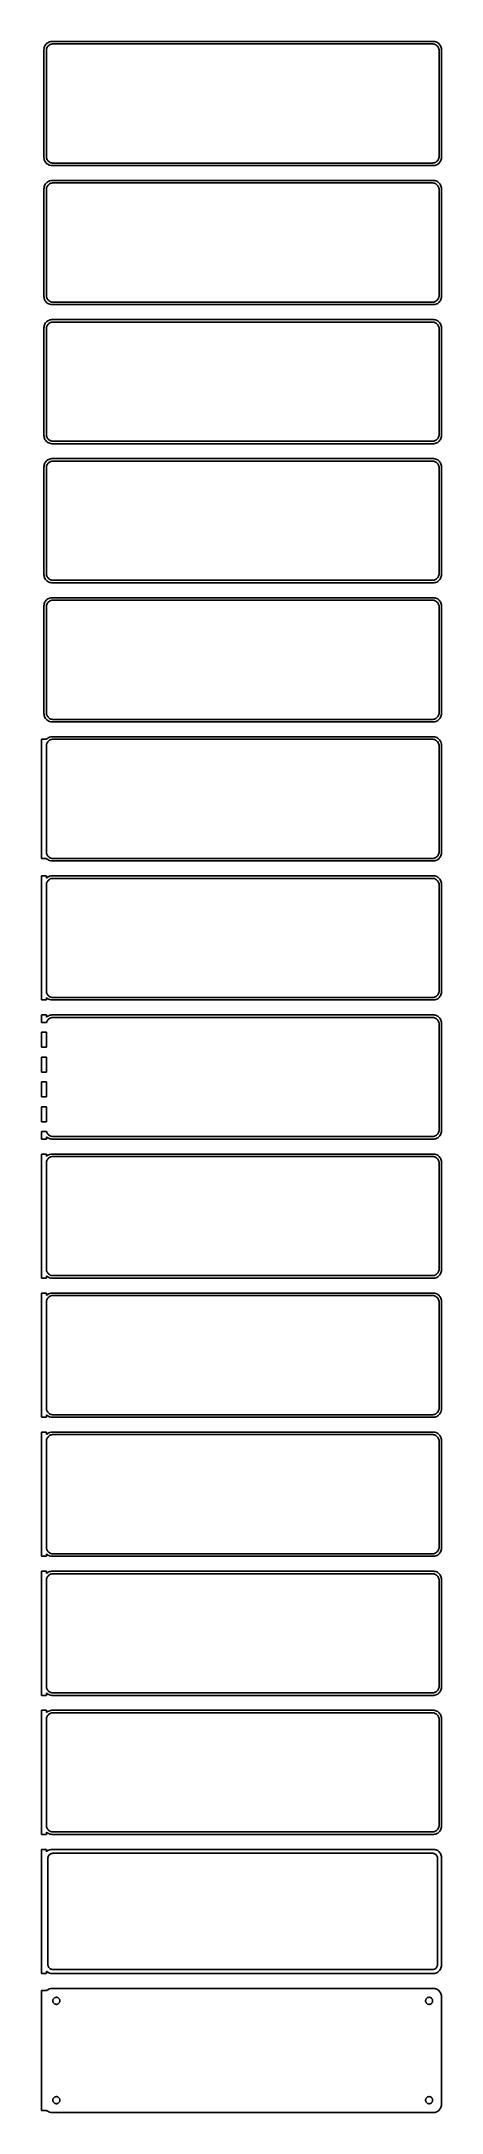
# Model space of a CAD drawing. Header units: metres. Extents: x -122 to 120, y 1223 to 2473.
import ezdxf

# ---------------------------------------------------------------- set-up
doc = ezdxf.new("R2010")
doc.units = ezdxf.units.M

msp = doc.modelspace()

# ---------------------------------------------------------------- linework, layer by layer
for p, q in [((-119.961, 2469.13), (-120, 2468.5)), ((-120, 2468.5), (-120, 2403.5)), ((-119.843, 2469.74), (-119.961, 2469.13)), ((-119.649, 2470.34), (-119.843, 2469.74)), ((-119.382, 2470.91), (-119.649, 2470.34)), ((-119.045, 2471.44), (-119.382, 2470.91)), ((-118.645, 2471.92), (-119.045, 2471.44)), ((-118.187, 2472.35), (-118.645, 2471.92)), ((-118.5, 2468), (-118.468, 2468.5)), ((-118.5, 2404), (-118.5, 2468)), ((-118.468, 2468.5), (-118.374, 2468.99)), ((-118.374, 2468.99), (-118.219, 2469.47)), ((-118.219, 2469.47), (-118.005, 2469.93)), ((-117.679, 2472.72), (-118.187, 2472.35)), ((-118.005, 2469.93), (-117.736, 2470.35)), ((-117.736, 2470.35), (-117.416, 2470.74)), ((-117.129, 2473.02), (-117.679, 2472.72)), ((-117.416, 2470.74), (-117.05, 2471.08)), ((-116.545, 2473.26), (-117.129, 2473.02)), ((-117.05, 2471.08), (-116.643, 2471.38)), ((-116.643, 2471.38), (-116.203, 2471.62)), ((-115.937, 2473.41), (-116.545, 2473.26)), ((-116.203, 2471.62), (-115.736, 2471.8)), ((-115.314, 2473.49), (-115.937, 2473.41)), ((-115.736, 2471.8), (-115.25, 2471.93)), ((115.314, 2473.49), (-115.314, 2473.49)), ((-115.25, 2471.93), (-114.751, 2471.99)), ((-114.751, 2471.99), (114.751, 2471.99)), ((114.751, 2471.99), (115.25, 2471.93)), ((115.25, 2471.93), (115.736, 2471.8)), ((115.937, 2473.41), (115.314, 2473.49)), ((115.736, 2471.8), (116.203, 2471.62)), ((116.545, 2473.26), (115.937, 2473.41)), ((116.203, 2471.62), (116.643, 2471.38)), ((117.129, 2473.02), (116.545, 2473.26)), ((116.643, 2471.38), (117.05, 2471.08)), ((117.05, 2471.08), (117.416, 2470.74)), ((117.679, 2472.72), (117.129, 2473.02)), ((117.416, 2470.74), (117.736, 2470.35)), ((118.187, 2472.35), (117.679, 2472.72)), ((117.736, 2470.35), (118.005, 2469.93)), ((118.005, 2469.93), (118.219, 2469.47)), ((118.645, 2471.92), (118.187, 2472.35)), ((118.219, 2469.47), (118.374, 2468.99)), ((118.374, 2468.99), (118.468, 2468.5)), ((118.468, 2468.5), (118.5, 2468)), ((118.5, 2468), (118.5, 2404)), ((119.045, 2471.44), (118.645, 2471.92)), ((119.382, 2470.91), (119.045, 2471.44)), ((119.649, 2470.34), (119.382, 2470.91)), ((119.843, 2469.74), (119.649, 2470.34)), ((119.961, 2469.13), (119.843, 2469.74)), ((120, 2468.5), (119.961, 2469.13)), ((120, 2403.5), (120, 2468.5)), ((-120, 2403.5), (-119.961, 2402.87)), ((-119.961, 2402.87), (-119.843, 2402.26)), ((-119.843, 2402.26), (-119.649, 2401.66)), ((-118.468, 2403.5), (-118.5, 2404)), ((-118.374, 2403.01), (-118.468, 2403.5)), ((-118.219, 2402.53), (-118.374, 2403.01)), ((-118.005, 2402.07), (-118.219, 2402.53)), ((-117.736, 2401.65), (-118.005, 2402.07)), ((118.005, 2402.07), (117.736, 2401.65)), ((118.219, 2402.53), (118.005, 2402.07)), ((118.374, 2403.01), (118.219, 2402.53)), ((118.468, 2403.5), (118.374, 2403.01)), ((118.5, 2404), (118.468, 2403.5)), ((119.649, 2401.66), (119.843, 2402.26)), ((119.843, 2402.26), (119.961, 2402.87)), ((119.961, 2402.87), (120, 2403.5)), ((-119.649, 2401.66), (-119.382, 2401.09)), ((-119.382, 2401.09), (-119.045, 2400.56)), ((-119.045, 2400.56), (-118.645, 2400.08)), ((-118.645, 2400.08), (-118.187, 2399.65)), ((-118.187, 2399.65), (-117.679, 2399.28)), ((-117.416, 2401.26), (-117.736, 2401.65)), ((-117.679, 2399.28), (-117.129, 2398.98)), ((-117.05, 2400.92), (-117.416, 2401.26)), ((-117.129, 2398.98), (-116.545, 2398.74)), ((-116.643, 2400.62), (-117.05, 2400.92)), ((-116.203, 2400.38), (-116.643, 2400.62)), ((-116.545, 2398.74), (-115.937, 2398.59)), ((-115.937, 2389.41), (-116.545, 2389.26)), ((-115.736, 2400.2), (-116.203, 2400.38)), ((-115.937, 2398.59), (-115.314, 2398.51)), ((-115.314, 2389.49), (-115.937, 2389.41)), ((-115.25, 2400.07), (-115.736, 2400.2)), ((-115.314, 2398.51), (115.314, 2398.51)), ((115.314, 2389.49), (-115.314, 2389.49)), ((-114.751, 2400.01), (-115.25, 2400.07)), ((114.751, 2400.01), (-114.751, 2400.01)), ((115.25, 2400.07), (114.751, 2400.01)), ((115.736, 2400.2), (115.25, 2400.07)), ((115.314, 2398.51), (115.937, 2398.59)), ((115.937, 2389.41), (115.314, 2389.49)), ((116.203, 2400.38), (115.736, 2400.2)), ((115.937, 2398.59), (116.545, 2398.74)), ((116.545, 2389.26), (115.937, 2389.41)), ((116.643, 2400.62), (116.203, 2400.38)), ((116.545, 2398.74), (117.129, 2398.98)), ((117.05, 2400.92), (116.643, 2400.62)), ((117.416, 2401.26), (117.05, 2400.92)), ((117.129, 2398.98), (117.679, 2399.28)), ((117.736, 2401.65), (117.416, 2401.26)), ((117.679, 2399.28), (118.187, 2399.65)), ((118.187, 2399.65), (118.645, 2400.08)), ((118.645, 2400.08), (119.045, 2400.56)), ((119.045, 2400.56), (119.382, 2401.09)), ((119.382, 2401.09), (119.649, 2401.66)), ((-119.961, 2385.13), (-120, 2384.5)), ((-120, 2384.5), (-120, 2319.5)), ((-119.843, 2385.74), (-119.961, 2385.13)), ((-119.649, 2386.34), (-119.843, 2385.74)), ((-119.382, 2386.91), (-119.649, 2386.34)), ((-119.045, 2387.44), (-119.382, 2386.91)), ((-118.645, 2387.92), (-119.045, 2387.44)), ((-118.187, 2388.35), (-118.645, 2387.92)), ((-118.5, 2384), (-118.468, 2384.5)), ((-118.5, 2320), (-118.5, 2384)), ((-118.468, 2384.5), (-118.374, 2384.99)), ((-118.374, 2384.99), (-118.219, 2385.47)), ((-118.219, 2385.47), (-118.005, 2385.93)), ((-117.679, 2388.72), (-118.187, 2388.35)), ((-118.005, 2385.93), (-117.736, 2386.35)), ((-117.736, 2386.35), (-117.416, 2386.74)), ((-117.129, 2389.02), (-117.679, 2388.72)), ((-117.416, 2386.74), (-117.05, 2387.08)), ((-116.545, 2389.26), (-117.129, 2389.02)), ((-117.05, 2387.08), (-116.643, 2387.38)), ((-116.643, 2387.38), (-116.203, 2387.62)), ((-116.203, 2387.62), (-115.736, 2387.8)), ((-115.736, 2387.8), (-115.25, 2387.93)), ((-115.25, 2387.93), (-114.751, 2387.99)), ((-114.751, 2387.99), (114.751, 2387.99)), ((114.751, 2387.99), (115.25, 2387.93)), ((115.25, 2387.93), (115.736, 2387.8)), ((115.736, 2387.8), (116.203, 2387.62)), ((116.203, 2387.62), (116.643, 2387.38)), ((117.129, 2389.02), (116.545, 2389.26)), ((116.643, 2387.38), (117.05, 2387.08)), ((117.05, 2387.08), (117.416, 2386.74)), ((117.679, 2388.72), (117.129, 2389.02)), ((117.416, 2386.74), (117.736, 2386.35)), ((118.187, 2388.35), (117.679, 2388.72)), ((117.736, 2386.35), (118.005, 2385.93)), ((118.005, 2385.93), (118.219, 2385.47)), ((118.645, 2387.92), (118.187, 2388.35)), ((118.219, 2385.47), (118.374, 2384.99)), ((118.374, 2384.99), (118.468, 2384.5)), ((118.468, 2384.5), (118.5, 2384)), ((118.5, 2384), (118.5, 2320)), ((119.045, 2387.44), (118.645, 2387.92)), ((119.382, 2386.91), (119.045, 2387.44)), ((119.649, 2386.34), (119.382, 2386.91)), ((119.843, 2385.74), (119.649, 2386.34)), ((119.961, 2385.13), (119.843, 2385.74)), ((120, 2384.5), (119.961, 2385.13)), ((120, 2319.5), (120, 2384.5)), ((-120, 2319.5), (-119.961, 2318.87)), ((-119.961, 2318.87), (-119.843, 2318.26)), ((-119.843, 2318.26), (-119.649, 2317.66)), ((-119.649, 2317.66), (-119.382, 2317.09)), ((-119.382, 2317.09), (-119.045, 2316.56)), ((-119.045, 2316.56), (-118.645, 2316.08)), ((-118.645, 2316.08), (-118.187, 2315.65)), ((-118.468, 2319.5), (-118.5, 2320)), ((-118.374, 2319.01), (-118.468, 2319.5)), ((-118.219, 2318.53), (-118.374, 2319.01)), ((-118.005, 2318.07), (-118.219, 2318.53)), ((-118.187, 2315.65), (-117.679, 2315.28)), ((-117.736, 2317.65), (-118.005, 2318.07)), ((-117.416, 2317.26), (-117.736, 2317.65)), ((-117.679, 2315.28), (-117.129, 2314.98)), ((-117.05, 2316.92), (-117.416, 2317.26)), ((-117.129, 2314.98), (-116.545, 2314.74)), ((-116.643, 2316.62), (-117.05, 2316.92)), ((-116.203, 2316.38), (-116.643, 2316.62)), ((-116.545, 2314.74), (-115.937, 2314.59)), ((-115.736, 2316.2), (-116.203, 2316.38)), ((-115.937, 2314.59), (-115.314, 2314.51)), ((-115.25, 2316.07), (-115.736, 2316.2)), ((-115.314, 2314.51), (115.314, 2314.51)), ((-114.751, 2316.01), (-115.25, 2316.07)), ((114.751, 2316.01), (-114.751, 2316.01)), ((115.25, 2316.07), (114.751, 2316.01)), ((115.736, 2316.2), (115.25, 2316.07)), ((115.314, 2314.51), (115.937, 2314.59)), ((116.203, 2316.38), (115.736, 2316.2)), ((115.937, 2314.59), (116.545, 2314.74)), ((116.643, 2316.62), (116.203, 2316.38)), ((116.545, 2314.74), (117.129, 2314.98)), ((117.05, 2316.92), (116.643, 2316.62)), ((117.416, 2317.26), (117.05, 2316.92)), ((117.129, 2314.98), (117.679, 2315.28)), ((117.736, 2317.65), (117.416, 2317.26)), ((117.679, 2315.28), (118.187, 2315.65)), ((118.005, 2318.07), (117.736, 2317.65)), ((118.219, 2318.53), (118.005, 2318.07)), ((118.187, 2315.65), (118.645, 2316.08)), ((118.374, 2319.01), (118.219, 2318.53)), ((118.468, 2319.5), (118.374, 2319.01)), ((118.5, 2320), (118.468, 2319.5)), ((118.645, 2316.08), (119.045, 2316.56)), ((119.045, 2316.56), (119.382, 2317.09)), ((119.382, 2317.09), (119.649, 2317.66)), ((119.649, 2317.66), (119.843, 2318.26)), ((119.843, 2318.26), (119.961, 2318.87)), ((119.961, 2318.87), (120, 2319.5)), ((-119.649, 2302.34), (-119.843, 2301.74)), ((-119.382, 2302.91), (-119.649, 2302.34)), ((-119.045, 2303.44), (-119.382, 2302.91)), ((-118.645, 2303.92), (-119.045, 2303.44)), ((-118.187, 2304.35), (-118.645, 2303.92)), ((-118.219, 2301.47), (-118.005, 2301.93)), ((-117.679, 2304.72), (-118.187, 2304.35)), ((-118.005, 2301.93), (-117.736, 2302.35)), ((-117.736, 2302.35), (-117.416, 2302.74)), ((-117.129, 2305.02), (-117.679, 2304.72)), ((-117.416, 2302.74), (-117.05, 2303.08)), ((-116.545, 2305.26), (-117.129, 2305.02)), ((-117.05, 2303.08), (-116.643, 2303.38)), ((-116.643, 2303.38), (-116.203, 2303.62)), ((-115.937, 2305.41), (-116.545, 2305.26)), ((-116.203, 2303.62), (-115.736, 2303.8)), ((-115.314, 2305.49), (-115.937, 2305.41)), ((-115.736, 2303.8), (-115.25, 2303.93)), ((115.314, 2305.49), (-115.314, 2305.49)), ((-115.25, 2303.93), (-114.751, 2303.99)), ((-114.751, 2303.99), (114.751, 2303.99)), ((114.751, 2303.99), (115.25, 2303.93)), ((115.25, 2303.93), (115.736, 2303.8)), ((115.937, 2305.41), (115.314, 2305.49)), ((115.736, 2303.8), (116.203, 2303.62)), ((116.545, 2305.26), (115.937, 2305.41)), ((116.203, 2303.62), (116.643, 2303.38)), ((117.129, 2305.02), (116.545, 2305.26)), ((116.643, 2303.38), (117.05, 2303.08)), ((117.05, 2303.08), (117.416, 2302.74)), ((117.679, 2304.72), (117.129, 2305.02)), ((117.416, 2302.74), (117.736, 2302.35)), ((118.187, 2304.35), (117.679, 2304.72)), ((117.736, 2302.35), (118.005, 2301.93)), ((118.005, 2301.93), (118.219, 2301.47)), ((118.645, 2303.92), (118.187, 2304.35)), ((119.045, 2303.44), (118.645, 2303.92)), ((119.382, 2302.91), (119.045, 2303.44)), ((119.649, 2302.34), (119.382, 2302.91)), ((119.843, 2301.74), (119.649, 2302.34)), ((-119.961, 2301.13), (-120, 2300.5)), ((-120, 2300.5), (-120, 2235.5)), ((-119.843, 2301.74), (-119.961, 2301.13)), ((-118.5, 2300), (-118.468, 2300.5)), ((-118.5, 2236), (-118.5, 2300)), ((-118.468, 2300.5), (-118.374, 2300.99)), ((-118.374, 2300.99), (-118.219, 2301.47)), ((118.219, 2301.47), (118.374, 2300.99)), ((118.374, 2300.99), (118.468, 2300.5)), ((118.468, 2300.5), (118.5, 2300)), ((118.5, 2300), (118.5, 2236)), ((119.961, 2301.13), (119.843, 2301.74)), ((120, 2300.5), (119.961, 2301.13)), ((120, 2235.5), (120, 2300.5)), ((-120, 2235.5), (-119.961, 2234.87)), ((-119.961, 2234.87), (-119.843, 2234.26)), ((-119.843, 2234.26), (-119.649, 2233.66)), ((-119.649, 2233.66), (-119.382, 2233.09)), ((-119.382, 2233.09), (-119.045, 2232.56)), ((-119.045, 2232.56), (-118.645, 2232.08)), ((-118.645, 2232.08), (-118.187, 2231.65)), ((-118.468, 2235.5), (-118.5, 2236)), ((-118.374, 2235.01), (-118.468, 2235.5)), ((-118.219, 2234.53), (-118.374, 2235.01)), ((-118.005, 2234.07), (-118.219, 2234.53)), ((-118.187, 2231.65), (-117.679, 2231.28)), ((-117.736, 2233.65), (-118.005, 2234.07)), ((-117.416, 2233.26), (-117.736, 2233.65)), ((-117.679, 2231.28), (-117.129, 2230.98)), ((-117.05, 2232.92), (-117.416, 2233.26)), ((-117.129, 2230.98), (-116.545, 2230.74)), ((-116.643, 2232.62), (-117.05, 2232.92)), ((-116.203, 2232.38), (-116.643, 2232.62)), ((-116.545, 2230.74), (-115.937, 2230.59)), ((-115.736, 2232.2), (-116.203, 2232.38)), ((-115.937, 2230.59), (-115.314, 2230.51)), ((-115.25, 2232.07), (-115.736, 2232.2)), ((-115.314, 2230.51), (115.314, 2230.51)), ((-114.751, 2232.01), (-115.25, 2232.07)), ((114.751, 2232.01), (-114.751, 2232.01)), ((115.25, 2232.07), (114.751, 2232.01)), ((115.736, 2232.2), (115.25, 2232.07)), ((115.314, 2230.51), (115.937, 2230.59)), ((116.203, 2232.38), (115.736, 2232.2)), ((115.937, 2230.59), (116.545, 2230.74)), ((116.643, 2232.62), (116.203, 2232.38)), ((116.545, 2230.74), (117.129, 2230.98)), ((117.05, 2232.92), (116.643, 2232.62)), ((117.416, 2233.26), (117.05, 2232.92)), ((117.129, 2230.98), (117.679, 2231.28)), ((117.736, 2233.65), (117.416, 2233.26)), ((117.679, 2231.28), (118.187, 2231.65)), ((118.005, 2234.07), (117.736, 2233.65)), ((118.219, 2234.53), (118.005, 2234.07)), ((118.187, 2231.65), (118.645, 2232.08)), ((118.374, 2235.01), (118.219, 2234.53)), ((118.468, 2235.5), (118.374, 2235.01)), ((118.5, 2236), (118.468, 2235.5)), ((118.645, 2232.08), (119.045, 2232.56)), ((119.045, 2232.56), (119.382, 2233.09)), ((119.382, 2233.09), (119.649, 2233.66)), ((119.649, 2233.66), (119.843, 2234.26)), ((119.843, 2234.26), (119.961, 2234.87)), ((119.961, 2234.87), (120, 2235.5)), ((-119.961, 2217.13), (-120, 2216.5)), ((-120, 2216.5), (-120, 2151.5)), ((-119.843, 2217.74), (-119.961, 2217.13)), ((-119.649, 2218.34), (-119.843, 2217.74)), ((-119.382, 2218.91), (-119.649, 2218.34)), ((-119.045, 2219.44), (-119.382, 2218.91)), ((-118.645, 2219.92), (-119.045, 2219.44)), ((-118.187, 2220.35), (-118.645, 2219.92)), ((-118.5, 2216), (-118.468, 2216.5)), ((-118.5, 2152), (-118.5, 2216)), ((-118.468, 2216.5), (-118.374, 2216.99)), ((-118.374, 2216.99), (-118.219, 2217.47)), ((-118.219, 2217.47), (-118.005, 2217.93)), ((-117.679, 2220.72), (-118.187, 2220.35)), ((-118.005, 2217.93), (-117.736, 2218.35)), ((-117.736, 2218.35), (-117.416, 2218.74)), ((-117.129, 2221.02), (-117.679, 2220.72)), ((-117.416, 2218.74), (-117.05, 2219.08)), ((-116.545, 2221.26), (-117.129, 2221.02)), ((-117.05, 2219.08), (-116.643, 2219.38)), ((-116.643, 2219.38), (-116.203, 2219.62)), ((-115.937, 2221.41), (-116.545, 2221.26)), ((-116.203, 2219.62), (-115.736, 2219.8)), ((-115.314, 2221.49), (-115.937, 2221.41)), ((-115.736, 2219.8), (-115.25, 2219.93)), ((115.314, 2221.49), (-115.314, 2221.49)), ((-115.25, 2219.93), (-114.751, 2219.99)), ((-114.751, 2219.99), (114.751, 2219.99)), ((114.751, 2219.99), (115.25, 2219.93)), ((115.25, 2219.93), (115.736, 2219.8)), ((115.937, 2221.41), (115.314, 2221.49)), ((115.736, 2219.8), (116.203, 2219.62)), ((116.545, 2221.26), (115.937, 2221.41)), ((116.203, 2219.62), (116.643, 2219.38)), ((117.129, 2221.02), (116.545, 2221.26)), ((116.643, 2219.38), (117.05, 2219.08)), ((117.05, 2219.08), (117.416, 2218.74)), ((117.679, 2220.72), (117.129, 2221.02)), ((117.416, 2218.74), (117.736, 2218.35)), ((118.187, 2220.35), (117.679, 2220.72)), ((117.736, 2218.35), (118.005, 2217.93)), ((118.005, 2217.93), (118.219, 2217.47)), ((118.645, 2219.92), (118.187, 2220.35)), ((118.219, 2217.47), (118.374, 2216.99)), ((118.374, 2216.99), (118.468, 2216.5)), ((118.468, 2216.5), (118.5, 2216)), ((118.5, 2216), (118.5, 2152)), ((119.045, 2219.44), (118.645, 2219.92)), ((119.382, 2218.91), (119.045, 2219.44)), ((119.649, 2218.34), (119.382, 2218.91)), ((119.843, 2217.74), (119.649, 2218.34)), ((119.961, 2217.13), (119.843, 2217.74)), ((120, 2216.5), (119.961, 2217.13)), ((120, 2151.5), (120, 2216.5)), ((-118.468, 2151.5), (-118.5, 2152)), ((118.5, 2152), (118.468, 2151.5)), ((-120, 2151.5), (-119.961, 2150.87)), ((-119.961, 2150.87), (-119.843, 2150.26)), ((-119.843, 2150.26), (-119.649, 2149.66)), ((-119.649, 2149.66), (-119.382, 2149.09)), ((-119.382, 2149.09), (-119.045, 2148.56)), ((-119.045, 2148.56), (-118.645, 2148.08)), ((-118.645, 2148.08), (-118.187, 2147.65)), ((-118.374, 2151.01), (-118.468, 2151.5)), ((-118.219, 2150.53), (-118.374, 2151.01)), ((-118.005, 2150.07), (-118.219, 2150.53)), ((-118.187, 2147.65), (-117.679, 2147.28)), ((-117.736, 2149.65), (-118.005, 2150.07)), ((-117.416, 2149.26), (-117.736, 2149.65)), ((-117.679, 2147.28), (-117.129, 2146.98)), ((-117.05, 2148.92), (-117.416, 2149.26)), ((-117.129, 2146.98), (-116.545, 2146.74)), ((-116.643, 2148.62), (-117.05, 2148.92)), ((-116.203, 2148.38), (-116.643, 2148.62)), ((-116.545, 2146.74), (-115.937, 2146.59)), ((-115.736, 2148.2), (-116.203, 2148.38)), ((-115.937, 2146.59), (-115.314, 2146.51)), ((-115.25, 2148.07), (-115.736, 2148.2)), ((-115.314, 2146.51), (115.314, 2146.51)), ((-114.751, 2148.01), (-115.25, 2148.07)), ((114.751, 2148.01), (-114.751, 2148.01)), ((115.25, 2148.07), (114.751, 2148.01)), ((115.736, 2148.2), (115.25, 2148.07)), ((115.314, 2146.51), (115.937, 2146.59)), ((116.203, 2148.38), (115.736, 2148.2)), ((115.937, 2146.59), (116.545, 2146.74)), ((116.643, 2148.62), (116.203, 2148.38)), ((116.545, 2146.74), (117.129, 2146.98)), ((117.05, 2148.92), (116.643, 2148.62)), ((117.416, 2149.26), (117.05, 2148.92)), ((117.129, 2146.98), (117.679, 2147.28)), ((117.736, 2149.65), (117.416, 2149.26)), ((117.679, 2147.28), (118.187, 2147.65)), ((118.005, 2150.07), (117.736, 2149.65)), ((118.219, 2150.53), (118.005, 2150.07)), ((118.187, 2147.65), (118.645, 2148.08)), ((118.374, 2151.01), (118.219, 2150.53)), ((118.468, 2151.5), (118.374, 2151.01)), ((118.645, 2148.08), (119.045, 2148.56)), ((119.045, 2148.56), (119.382, 2149.09)), ((119.382, 2149.09), (119.649, 2149.66)), ((119.649, 2149.66), (119.843, 2150.26)), ((119.843, 2150.26), (119.961, 2150.87)), ((119.961, 2150.87), (120, 2151.5)), ((-119.961, 2133.13), (-120, 2132.5)), ((-120, 2132.5), (-120, 2067.5)), ((-119.843, 2133.74), (-119.961, 2133.13)), ((-119.649, 2134.34), (-119.843, 2133.74)), ((-119.382, 2134.91), (-119.649, 2134.34)), ((-119.045, 2135.44), (-119.382, 2134.91)), ((-118.645, 2135.92), (-119.045, 2135.44)), ((-118.187, 2136.35), (-118.645, 2135.92)), ((-118.5, 2132), (-118.468, 2132.5)), ((-118.5, 2068), (-118.5, 2132)), ((-118.468, 2132.5), (-118.374, 2132.99)), ((-118.374, 2132.99), (-118.219, 2133.47)), ((-118.219, 2133.47), (-118.005, 2133.93)), ((-117.679, 2136.72), (-118.187, 2136.35)), ((-118.005, 2133.93), (-117.736, 2134.35)), ((-117.736, 2134.35), (-117.416, 2134.74)), ((-117.129, 2137.02), (-117.679, 2136.72)), ((-117.416, 2134.74), (-117.05, 2135.08)), ((-116.545, 2137.26), (-117.129, 2137.02)), ((-117.05, 2135.08), (-116.643, 2135.38)), ((-116.643, 2135.38), (-116.203, 2135.62)), ((-115.937, 2137.41), (-116.545, 2137.26)), ((-116.203, 2135.62), (-115.736, 2135.8)), ((-115.314, 2137.49), (-115.937, 2137.41)), ((-115.736, 2135.8), (-115.25, 2135.93)), ((115.314, 2137.49), (-115.314, 2137.49)), ((-115.25, 2135.93), (-114.751, 2135.99)), ((-114.751, 2135.99), (114.751, 2135.99)), ((114.751, 2135.99), (115.25, 2135.93)), ((115.25, 2135.93), (115.736, 2135.8)), ((115.937, 2137.41), (115.314, 2137.49)), ((115.736, 2135.8), (116.203, 2135.62)), ((116.545, 2137.26), (115.937, 2137.41)), ((116.203, 2135.62), (116.643, 2135.38)), ((117.129, 2137.02), (116.545, 2137.26)), ((116.643, 2135.38), (117.05, 2135.08)), ((117.05, 2135.08), (117.416, 2134.74)), ((117.679, 2136.72), (117.129, 2137.02)), ((117.416, 2134.74), (117.736, 2134.35)), ((118.187, 2136.35), (117.679, 2136.72)), ((117.736, 2134.35), (118.005, 2133.93)), ((118.005, 2133.93), (118.219, 2133.47)), ((118.645, 2135.92), (118.187, 2136.35)), ((118.219, 2133.47), (118.374, 2132.99)), ((118.374, 2132.99), (118.468, 2132.5)), ((118.468, 2132.5), (118.5, 2132)), ((118.5, 2132), (118.5, 2068)), ((119.045, 2135.44), (118.645, 2135.92)), ((119.382, 2134.91), (119.045, 2135.44)), ((119.649, 2134.34), (119.382, 2134.91)), ((119.843, 2133.74), (119.649, 2134.34)), ((119.961, 2133.13), (119.843, 2133.74)), ((120, 2132.5), (119.961, 2133.13)), ((120, 2067.5), (120, 2132.5)), ((-120, 2067.5), (-119.961, 2066.87)), ((-119.961, 2066.87), (-119.843, 2066.26)), ((-119.843, 2066.26), (-119.649, 2065.66)), ((-119.649, 2065.66), (-119.382, 2065.09)), ((-119.382, 2065.09), (-119.045, 2064.56)), ((-119.045, 2064.56), (-118.645, 2064.08)), ((-118.468, 2067.5), (-118.5, 2068)), ((-118.374, 2067.01), (-118.468, 2067.5)), ((-118.219, 2066.53), (-118.374, 2067.01)), ((-118.005, 2066.07), (-118.219, 2066.53)), ((-117.736, 2065.65), (-118.005, 2066.07)), ((-117.416, 2065.26), (-117.736, 2065.65)), ((-117.05, 2064.92), (-117.416, 2065.26)), ((-116.643, 2064.62), (-117.05, 2064.92)), ((-116.203, 2064.38), (-116.643, 2064.62)), ((-115.736, 2064.2), (-116.203, 2064.38)), ((-115.25, 2064.07), (-115.736, 2064.2)), ((115.736, 2064.2), (115.25, 2064.07)), ((116.203, 2064.38), (115.736, 2064.2)), ((116.643, 2064.62), (116.203, 2064.38)), ((117.05, 2064.92), (116.643, 2064.62)), ((117.416, 2065.26), (117.05, 2064.92)), ((117.736, 2065.65), (117.416, 2065.26)), ((118.005, 2066.07), (117.736, 2065.65)), ((118.219, 2066.53), (118.005, 2066.07)), ((118.374, 2067.01), (118.219, 2066.53)), ((118.468, 2067.5), (118.374, 2067.01)), ((118.5, 2068), (118.468, 2067.5)), ((118.645, 2064.08), (119.045, 2064.56)), ((119.045, 2064.56), (119.382, 2065.09)), ((119.382, 2065.09), (119.649, 2065.66)), ((119.649, 2065.66), (119.843, 2066.26)), ((119.843, 2066.26), (119.961, 2066.87)), ((119.961, 2066.87), (120, 2067.5)), ((-118.5, 2052.06), (-121.5, 2052.06)), ((-121.5, 2052.06), (-121.5, 1979.94)), ((-118.645, 2064.08), (-118.187, 2063.65)), ((-118.187, 2052.35), (-118.5, 2052.06)), ((-118.187, 2063.65), (-117.679, 2063.28)), ((-117.679, 2052.72), (-118.187, 2052.35)), ((-117.679, 2063.28), (-117.129, 2062.98)), ((-117.129, 2053.02), (-117.679, 2052.72)), ((-117.129, 2062.98), (-116.545, 2062.74)), ((-116.545, 2053.26), (-117.129, 2053.02)), ((-116.643, 2051.38), (-116.203, 2051.62)), ((-116.545, 2062.74), (-115.937, 2062.59)), ((-115.937, 2053.41), (-116.545, 2053.26)), ((-116.203, 2051.62), (-115.736, 2051.8)), ((-115.937, 2062.59), (-115.314, 2062.51)), ((-115.314, 2053.49), (-115.937, 2053.41)), ((-115.736, 2051.8), (-115.25, 2051.93)), ((-115.314, 2062.51), (115.314, 2062.51)), ((115.314, 2053.49), (-115.314, 2053.49)), ((-114.751, 2064.01), (-115.25, 2064.07)), ((-115.25, 2051.93), (-114.751, 2051.99)), ((114.751, 2064.01), (-114.751, 2064.01)), ((-114.751, 2051.99), (114.751, 2051.99)), ((115.25, 2064.07), (114.751, 2064.01)), ((114.751, 2051.99), (115.25, 2051.93)), ((115.25, 2051.93), (115.736, 2051.8)), ((115.314, 2062.51), (115.937, 2062.59)), ((115.937, 2053.41), (115.314, 2053.49)), ((115.736, 2051.8), (116.203, 2051.62)), ((115.937, 2062.59), (116.545, 2062.74)), ((116.545, 2053.26), (115.937, 2053.41)), ((116.203, 2051.62), (116.643, 2051.38)), ((116.545, 2062.74), (117.129, 2062.98)), ((117.129, 2053.02), (116.545, 2053.26)), ((117.129, 2062.98), (117.679, 2063.28)), ((117.679, 2052.72), (117.129, 2053.02)), ((117.679, 2063.28), (118.187, 2063.65)), ((118.187, 2052.35), (117.679, 2052.72)), ((118.187, 2063.65), (118.645, 2064.08)), ((118.645, 2051.92), (118.187, 2052.35)), ((119.045, 2051.44), (118.645, 2051.92)), ((-118.5, 2048), (-118.468, 2048.5)), ((-118.5, 1984), (-118.5, 2048)), ((-118.468, 2048.5), (-118.374, 2048.99)), ((-118.374, 2048.99), (-118.219, 2049.47)), ((-118.219, 2049.47), (-118.005, 2049.93)), ((-118.005, 2049.93), (-117.736, 2050.35)), ((-117.736, 2050.35), (-117.416, 2050.74)), ((-117.416, 2050.74), (-117.05, 2051.08)), ((-117.05, 2051.08), (-116.643, 2051.38)), ((116.643, 2051.38), (117.05, 2051.08)), ((117.05, 2051.08), (117.416, 2050.74)), ((117.416, 2050.74), (117.736, 2050.35)), ((117.736, 2050.35), (118.005, 2049.93)), ((118.005, 2049.93), (118.219, 2049.47)), ((118.219, 2049.47), (118.374, 2048.99)), ((118.374, 2048.99), (118.468, 2048.5)), ((118.468, 2048.5), (118.5, 2048)), ((118.5, 2048), (118.5, 1984)), ((119.382, 2050.91), (119.045, 2051.44)), ((119.649, 2050.34), (119.382, 2050.91)), ((119.843, 2049.74), (119.649, 2050.34)), ((119.961, 2049.13), (119.843, 2049.74)), ((120, 2048.5), (119.961, 2049.13)), ((120, 1983.5), (120, 2048.5)), ((-121.5, 1979.94), (-118.5, 1979.94)), ((-118.468, 1983.5), (-118.5, 1984)), ((-118.5, 1979.94), (-118.187, 1979.65)), ((-118.374, 1983.01), (-118.468, 1983.5)), ((-118.219, 1982.53), (-118.374, 1983.01)), ((-118.005, 1982.07), (-118.219, 1982.53)), ((-118.187, 1979.65), (-117.679, 1979.28)), ((-117.736, 1981.65), (-118.005, 1982.07)), ((-117.416, 1981.26), (-117.736, 1981.65)), ((-117.679, 1979.28), (-117.129, 1978.98)), ((-117.05, 1980.92), (-117.416, 1981.26)), ((-117.129, 1978.98), (-116.545, 1978.74)), ((-116.643, 1980.62), (-117.05, 1980.92)), ((-116.203, 1980.38), (-116.643, 1980.62)), ((-116.545, 1978.74), (-115.937, 1978.59)), ((-115.736, 1980.2), (-116.203, 1980.38)), ((-115.937, 1978.59), (-115.314, 1978.51)), ((-115.25, 1980.07), (-115.736, 1980.2)), ((-115.314, 1978.51), (115.314, 1978.51)), ((-114.751, 1980.01), (-115.25, 1980.07)), ((114.751, 1980.01), (-114.751, 1980.01)), ((115.25, 1980.07), (114.751, 1980.01)), ((115.736, 1980.2), (115.25, 1980.07)), ((115.314, 1978.51), (115.937, 1978.59)), ((116.203, 1980.38), (115.736, 1980.2)), ((115.937, 1978.59), (116.545, 1978.74)), ((116.643, 1980.62), (116.203, 1980.38)), ((116.545, 1978.74), (117.129, 1978.98)), ((117.05, 1980.92), (116.643, 1980.62)), ((117.416, 1981.26), (117.05, 1980.92)), ((117.129, 1978.98), (117.679, 1979.28)), ((117.736, 1981.65), (117.416, 1981.26)), ((117.679, 1979.28), (118.187, 1979.65)), ((118.005, 1982.07), (117.736, 1981.65)), ((118.219, 1982.53), (118.005, 1982.07)), ((118.187, 1979.65), (118.645, 1980.08)), ((118.374, 1983.01), (118.219, 1982.53)), ((118.468, 1983.5), (118.374, 1983.01)), ((118.5, 1984), (118.468, 1983.5)), ((118.645, 1980.08), (119.045, 1980.56)), ((119.045, 1980.56), (119.382, 1981.09)), ((119.382, 1981.09), (119.649, 1981.66)), ((119.649, 1981.66), (119.843, 1982.26)), ((119.843, 1982.26), (119.961, 1982.87)), ((119.961, 1982.87), (120, 1983.5)), ((-118.5, 1969.47), (-121.5, 1969.47)), ((-121.5, 1969.47), (-121.5, 1894.53)), ((-118.5, 1968.06), (-118.5, 1969.47)), ((-118.187, 1968.35), (-118.5, 1968.06)), ((-118.5, 1964), (-118.468, 1964.5)), ((-118.468, 1964.5), (-118.374, 1964.99)), ((-118.374, 1964.99), (-118.219, 1965.47)), ((-118.219, 1965.47), (-118.005, 1965.93)), ((-117.679, 1968.72), (-118.187, 1968.35)), ((-118.005, 1965.93), (-117.736, 1966.35)), ((-117.736, 1966.35), (-117.416, 1966.74)), ((-117.129, 1969.02), (-117.679, 1968.72)), ((-117.416, 1966.74), (-117.05, 1967.08)), ((-116.545, 1969.26), (-117.129, 1969.02)), ((-117.05, 1967.08), (-116.643, 1967.38)), ((-116.643, 1967.38), (-116.203, 1967.62)), ((-115.937, 1969.41), (-116.545, 1969.26)), ((-116.203, 1967.62), (-115.736, 1967.8)), ((-115.314, 1969.49), (-115.937, 1969.41)), ((-115.736, 1967.8), (-115.25, 1967.93)), ((115.314, 1969.49), (-115.314, 1969.49)), ((-115.25, 1967.93), (-114.751, 1967.99)), ((-114.751, 1967.99), (114.751, 1967.99)), ((114.751, 1967.99), (115.25, 1967.93)), ((115.25, 1967.93), (115.736, 1967.8)), ((115.937, 1969.41), (115.314, 1969.49)), ((115.736, 1967.8), (116.203, 1967.62)), ((116.545, 1969.26), (115.937, 1969.41)), ((116.203, 1967.62), (116.643, 1967.38)), ((117.129, 1969.02), (116.545, 1969.26)), ((116.643, 1967.38), (117.05, 1967.08)), ((117.05, 1967.08), (117.416, 1966.74)), ((117.679, 1968.72), (117.129, 1969.02)), ((117.416, 1966.74), (117.736, 1966.35)), ((118.187, 1968.35), (117.679, 1968.72)), ((117.736, 1966.35), (118.005, 1965.93)), ((118.005, 1965.93), (118.219, 1965.47)), ((118.645, 1967.92), (118.187, 1968.35)), ((118.219, 1965.47), (118.374, 1964.99)), ((118.374, 1964.99), (118.468, 1964.5)), ((118.468, 1964.5), (118.5, 1964)), ((119.045, 1967.44), (118.645, 1967.92)), ((119.382, 1966.91), (119.045, 1967.44)), ((119.649, 1966.34), (119.382, 1966.91)), ((119.843, 1965.74), (119.649, 1966.34)), ((119.961, 1965.13), (119.843, 1965.74)), ((120, 1964.5), (119.961, 1965.13)), ((120, 1899.5), (120, 1964.5)), ((-118.5, 1900), (-118.5, 1964)), ((118.5, 1964), (118.5, 1900)), ((-121.5, 1894.53), (-118.5, 1894.53)), ((-118.468, 1899.5), (-118.5, 1900)), ((-118.5, 1894.53), (-118.5, 1895.94)), ((-118.5, 1895.94), (-118.187, 1895.65)), ((-118.374, 1899.01), (-118.468, 1899.5)), ((-118.219, 1898.53), (-118.374, 1899.01)), ((-118.005, 1898.07), (-118.219, 1898.53)), ((-118.187, 1895.65), (-117.679, 1895.28)), ((-117.736, 1897.65), (-118.005, 1898.07)), ((-117.416, 1897.26), (-117.736, 1897.65)), ((-117.679, 1895.28), (-117.129, 1894.98)), ((-117.05, 1896.92), (-117.416, 1897.26)), ((-117.129, 1894.98), (-116.545, 1894.74)), ((-116.643, 1896.62), (-117.05, 1896.92)), ((-116.203, 1896.38), (-116.643, 1896.62)), ((-116.545, 1894.74), (-115.937, 1894.59)), ((-115.736, 1896.2), (-116.203, 1896.38)), ((-115.937, 1894.59), (-115.314, 1894.51)), ((-115.25, 1896.07), (-115.736, 1896.2)), ((-115.314, 1894.51), (115.314, 1894.51)), ((-114.751, 1896.01), (-115.25, 1896.07)), ((114.751, 1896.01), (-114.751, 1896.01)), ((115.25, 1896.07), (114.751, 1896.01)), ((115.736, 1896.2), (115.25, 1896.07)), ((115.314, 1894.51), (115.937, 1894.59)), ((116.203, 1896.38), (115.736, 1896.2)), ((115.937, 1894.59), (116.545, 1894.74)), ((116.643, 1896.62), (116.203, 1896.38)), ((116.545, 1894.74), (117.129, 1894.98)), ((117.05, 1896.92), (116.643, 1896.62)), ((117.416, 1897.26), (117.05, 1896.92)), ((117.129, 1894.98), (117.679, 1895.28)), ((117.736, 1897.65), (117.416, 1897.26)), ((117.679, 1895.28), (118.187, 1895.65)), ((118.005, 1898.07), (117.736, 1897.65)), ((118.219, 1898.53), (118.005, 1898.07)), ((118.187, 1895.65), (118.645, 1896.08)), ((118.374, 1899.01), (118.219, 1898.53)), ((118.468, 1899.5), (118.374, 1899.01)), ((118.5, 1900), (118.468, 1899.5)), ((118.645, 1896.08), (119.045, 1896.56)), ((119.045, 1896.56), (119.382, 1897.09)), ((119.382, 1897.09), (119.649, 1897.66)), ((119.649, 1897.66), (119.843, 1898.26)), ((119.843, 1898.26), (119.961, 1898.87)), ((119.961, 1898.87), (120, 1899.5)), ((-118.5, 1885.49), (-121.5, 1885.49)), ((-121.5, 1885.49), (-121.5, 1880.99)), ((-121.5, 1880.99), (-118.374, 1880.99)), ((-118.5, 1884.06), (-118.5, 1885.49)), ((-118.187, 1884.35), (-118.5, 1884.06)), ((-118.374, 1880.99), (-118.219, 1881.47)), ((-118.374, 1880.99), (-118.374, 1880.99)), ((-118.219, 1881.47), (-118.005, 1881.93)), ((-117.679, 1884.72), (-118.187, 1884.35)), ((-118.005, 1881.93), (-117.736, 1882.35)), ((-117.736, 1882.35), (-117.416, 1882.74)), ((-117.129, 1885.02), (-117.679, 1884.72)), ((-117.416, 1882.74), (-117.05, 1883.08)), ((-116.545, 1885.26), (-117.129, 1885.02)), ((-117.05, 1883.08), (-116.643, 1883.38)), ((-116.643, 1883.38), (-116.203, 1883.62)), ((-115.937, 1885.41), (-116.545, 1885.26)), ((-116.203, 1883.62), (-115.736, 1883.8)), ((-115.314, 1885.49), (-115.937, 1885.41)), ((-115.736, 1883.8), (-115.25, 1883.93)), ((115.314, 1885.49), (-115.314, 1885.49)), ((-115.25, 1883.93), (-114.751, 1883.99)), ((-114.751, 1883.99), (114.751, 1883.99)), ((114.751, 1883.99), (115.25, 1883.93)), ((115.25, 1883.93), (115.736, 1883.8)), ((115.937, 1885.41), (115.314, 1885.49)), ((115.736, 1883.8), (116.203, 1883.62)), ((116.545, 1885.26), (115.937, 1885.41)), ((116.203, 1883.62), (116.643, 1883.38)), ((117.129, 1885.02), (116.545, 1885.26)), ((116.643, 1883.38), (117.05, 1883.08)), ((117.05, 1883.08), (117.416, 1882.74)), ((117.679, 1884.72), (117.129, 1885.02)), ((117.416, 1882.74), (117.736, 1882.35)), ((118.187, 1884.35), (117.679, 1884.72)), ((117.736, 1882.35), (118.005, 1881.93)), ((118.005, 1881.93), (118.219, 1881.47)), ((118.645, 1883.92), (118.187, 1884.35)), ((118.219, 1881.47), (118.374, 1880.99)), ((118.374, 1880.99), (118.468, 1880.5)), ((118.468, 1880.5), (118.5, 1880)), ((118.5, 1880), (118.5, 1816)), ((119.045, 1883.44), (118.645, 1883.92)), ((119.382, 1882.91), (119.045, 1883.44)), ((119.649, 1882.34), (119.382, 1882.91)), ((119.843, 1881.74), (119.649, 1882.34)), ((119.961, 1881.13), (119.843, 1881.74)), ((120, 1880.5), (119.961, 1881.13)), ((120, 1815.5), (120, 1880.5)), ((-118.5, 1875.01), (-121.5, 1875.01)), ((-121.5, 1875.01), (-121.5, 1865.99)), ((-121.5, 1865.99), (-118.5, 1865.99)), ((-118.5, 1865.99), (-118.5, 1875.01)), ((-118.5, 1860.01), (-121.5, 1860.01)), ((-121.5, 1860.01), (-121.5, 1850.99)), ((-118.5, 1850.99), (-118.5, 1860.01)), ((-121.5, 1850.99), (-118.5, 1850.99)), ((-118.5, 1845.01), (-121.5, 1845.01)), ((-121.5, 1845.01), (-121.5, 1835.99)), ((-118.5, 1835.99), (-118.5, 1845.01)), ((-121.5, 1835.99), (-118.5, 1835.99)), ((-118.5, 1830.01), (-121.5, 1830.01)), ((-121.5, 1830.01), (-121.5, 1820.99)), ((-118.5, 1820.99), (-118.5, 1830.01)), ((-121.5, 1820.99), (-118.5, 1820.99)), ((-118.374, 1815.01), (-121.5, 1815.01)), ((-121.5, 1815.01), (-121.5, 1810.51)), ((-118.219, 1814.53), (-118.374, 1815.01)), ((-118.374, 1815.01), (-118.374, 1815.01)), ((-118.005, 1814.07), (-118.219, 1814.53)), ((-117.736, 1813.65), (-118.005, 1814.07)), ((118.005, 1814.07), (117.736, 1813.65)), ((118.219, 1814.53), (118.005, 1814.07)), ((118.374, 1815.01), (118.219, 1814.53)), ((118.468, 1815.5), (118.374, 1815.01)), ((118.5, 1816), (118.468, 1815.5)), ((119.649, 1813.66), (119.843, 1814.26)), ((119.843, 1814.26), (119.961, 1814.87)), ((119.961, 1814.87), (120, 1815.5)), ((-121.5, 1810.51), (-118.5, 1810.51)), ((-118.5, 1801.49), (-121.5, 1801.49)), ((-121.5, 1801.49), (-121.5, 1726.51)), ((-118.5, 1811.94), (-118.187, 1811.65)), ((-118.5, 1810.51), (-118.5, 1811.94)), ((-118.5, 1800.06), (-118.5, 1801.49)), ((-118.187, 1811.65), (-117.679, 1811.28)), ((-117.416, 1813.26), (-117.736, 1813.65)), ((-117.679, 1811.28), (-117.129, 1810.98)), ((-117.05, 1812.92), (-117.416, 1813.26)), ((-117.129, 1810.98), (-116.545, 1810.74)), ((-116.643, 1812.62), (-117.05, 1812.92)), ((-116.203, 1812.38), (-116.643, 1812.62)), ((-116.545, 1810.74), (-115.937, 1810.59)), ((-115.736, 1812.2), (-116.203, 1812.38)), ((-115.937, 1810.59), (-115.314, 1810.51)), ((-115.314, 1801.49), (-115.937, 1801.41)), ((-115.25, 1812.07), (-115.736, 1812.2)), ((-115.314, 1810.51), (115.314, 1810.51)), ((115.314, 1801.49), (-115.314, 1801.49)), ((-114.751, 1812.01), (-115.25, 1812.07)), ((114.751, 1812.01), (-114.751, 1812.01)), ((115.25, 1812.07), (114.751, 1812.01)), ((115.736, 1812.2), (115.25, 1812.07)), ((115.314, 1810.51), (115.937, 1810.59)), ((115.937, 1801.41), (115.314, 1801.49)), ((116.203, 1812.38), (115.736, 1812.2)), ((115.937, 1810.59), (116.545, 1810.74)), ((116.643, 1812.62), (116.203, 1812.38)), ((116.545, 1810.74), (117.129, 1810.98)), ((117.05, 1812.92), (116.643, 1812.62)), ((117.416, 1813.26), (117.05, 1812.92)), ((117.129, 1810.98), (117.679, 1811.28)), ((117.736, 1813.65), (117.416, 1813.26)), ((117.679, 1811.28), (118.187, 1811.65)), ((118.187, 1811.65), (118.645, 1812.08)), ((118.645, 1812.08), (119.045, 1812.56)), ((119.045, 1812.56), (119.382, 1813.09)), ((119.382, 1813.09), (119.649, 1813.66)), ((-118.187, 1800.35), (-118.5, 1800.06)), ((-118.5, 1796), (-118.468, 1796.5)), ((-118.5, 1732), (-118.5, 1796)), ((-118.468, 1796.5), (-118.374, 1796.99)), ((-118.374, 1796.99), (-118.219, 1797.47)), ((-118.219, 1797.47), (-118.005, 1797.93)), ((-117.679, 1800.72), (-118.187, 1800.35)), ((-118.005, 1797.93), (-117.736, 1798.35)), ((-117.736, 1798.35), (-117.416, 1798.74)), ((-117.129, 1801.02), (-117.679, 1800.72)), ((-117.416, 1798.74), (-117.05, 1799.08)), ((-116.545, 1801.26), (-117.129, 1801.02)), ((-117.05, 1799.08), (-116.643, 1799.38)), ((-116.643, 1799.38), (-116.203, 1799.62)), ((-115.937, 1801.41), (-116.545, 1801.26)), ((-116.203, 1799.62), (-115.736, 1799.8)), ((-115.736, 1799.8), (-115.25, 1799.93)), ((-115.25, 1799.93), (-114.751, 1799.99)), ((-114.751, 1799.99), (114.751, 1799.99)), ((114.751, 1799.99), (115.25, 1799.93)), ((115.25, 1799.93), (115.736, 1799.8)), ((115.736, 1799.8), (116.203, 1799.62)), ((116.545, 1801.26), (115.937, 1801.41)), ((116.203, 1799.62), (116.643, 1799.38)), ((117.129, 1801.02), (116.545, 1801.26)), ((116.643, 1799.38), (117.05, 1799.08)), ((117.05, 1799.08), (117.416, 1798.74)), ((117.679, 1800.72), (117.129, 1801.02)), ((117.416, 1798.74), (117.736, 1798.35)), ((118.187, 1800.35), (117.679, 1800.72)), ((117.736, 1798.35), (118.005, 1797.93)), ((118.005, 1797.93), (118.219, 1797.47)), ((118.645, 1799.92), (118.187, 1800.35)), ((118.219, 1797.47), (118.374, 1796.99)), ((118.374, 1796.99), (118.468, 1796.5)), ((118.468, 1796.5), (118.5, 1796)), ((118.5, 1796), (118.5, 1732)), ((119.045, 1799.44), (118.645, 1799.92)), ((119.382, 1798.91), (119.045, 1799.44)), ((119.649, 1798.34), (119.382, 1798.91)), ((119.843, 1797.74), (119.649, 1798.34)), ((119.961, 1797.13), (119.843, 1797.74)), ((120, 1796.5), (119.961, 1797.13)), ((120, 1731.5), (120, 1796.5)), ((-121.5, 1726.51), (-118.5, 1726.51)), ((-118.468, 1731.5), (-118.5, 1732)), ((-118.5, 1727.94), (-118.187, 1727.65)), ((-118.5, 1726.51), (-118.5, 1727.94)), ((-118.374, 1731.01), (-118.468, 1731.5)), ((-118.219, 1730.53), (-118.374, 1731.01)), ((-118.005, 1730.07), (-118.219, 1730.53)), ((-118.187, 1727.65), (-117.679, 1727.28)), ((-117.736, 1729.65), (-118.005, 1730.07)), ((-117.416, 1729.26), (-117.736, 1729.65)), ((-117.679, 1727.28), (-117.129, 1726.98)), ((-117.05, 1728.92), (-117.416, 1729.26)), ((-117.129, 1726.98), (-116.545, 1726.74)), ((-116.643, 1728.62), (-117.05, 1728.92)), ((-116.203, 1728.38), (-116.643, 1728.62)), ((-116.545, 1726.74), (-115.937, 1726.59)), ((-115.736, 1728.2), (-116.203, 1728.38)), ((-115.937, 1726.59), (-115.314, 1726.51)), ((-115.25, 1728.07), (-115.736, 1728.2)), ((-115.314, 1726.51), (115.314, 1726.51)), ((-114.751, 1728.01), (-115.25, 1728.07)), ((114.751, 1728.01), (-114.751, 1728.01)), ((115.25, 1728.07), (114.751, 1728.01)), ((115.736, 1728.2), (115.25, 1728.07)), ((115.314, 1726.51), (115.937, 1726.59)), ((116.203, 1728.38), (115.736, 1728.2)), ((115.937, 1726.59), (116.545, 1726.74)), ((116.643, 1728.62), (116.203, 1728.38)), ((116.545, 1726.74), (117.129, 1726.98)), ((117.05, 1728.92), (116.643, 1728.62)), ((117.416, 1729.26), (117.05, 1728.92)), ((117.129, 1726.98), (117.679, 1727.28)), ((117.736, 1729.65), (117.416, 1729.26)), ((117.679, 1727.28), (118.187, 1727.65)), ((118.005, 1730.07), (117.736, 1729.65)), ((118.219, 1730.53), (118.005, 1730.07)), ((118.187, 1727.65), (118.645, 1728.08)), ((118.374, 1731.01), (118.219, 1730.53)), ((118.468, 1731.5), (118.374, 1731.01)), ((118.5, 1732), (118.468, 1731.5)), ((118.645, 1728.08), (119.045, 1728.56)), ((119.045, 1728.56), (119.382, 1729.09)), ((119.382, 1729.09), (119.649, 1729.66)), ((119.649, 1729.66), (119.843, 1730.26)), ((119.843, 1730.26), (119.961, 1730.87)), ((119.961, 1730.87), (120, 1731.5)), ((-118.5, 1717.49), (-121.5, 1717.49)), ((-121.5, 1717.49), (-121.5, 1642.51)), ((-118.5, 1716.06), (-118.5, 1717.49)), ((-118.187, 1716.35), (-118.5, 1716.06)), ((-118.219, 1713.47), (-118.005, 1713.93)), ((-117.679, 1716.72), (-118.187, 1716.35)), ((-118.005, 1713.93), (-117.736, 1714.35)), ((-117.736, 1714.35), (-117.416, 1714.74)), ((-117.129, 1717.02), (-117.679, 1716.72)), ((-117.416, 1714.74), (-117.05, 1715.08)), ((-116.545, 1717.26), (-117.129, 1717.02)), ((-117.05, 1715.08), (-116.643, 1715.38)), ((-116.643, 1715.38), (-116.203, 1715.62)), ((-115.937, 1717.41), (-116.545, 1717.26)), ((-116.203, 1715.62), (-115.736, 1715.8)), ((-115.314, 1717.49), (-115.937, 1717.41)), ((-115.736, 1715.8), (-115.25, 1715.93)), ((115.314, 1717.49), (-115.314, 1717.49)), ((-115.25, 1715.93), (-114.751, 1715.99)), ((-114.751, 1715.99), (114.751, 1715.99)), ((114.751, 1715.99), (115.25, 1715.93)), ((115.25, 1715.93), (115.736, 1715.8)), ((115.937, 1717.41), (115.314, 1717.49)), ((115.736, 1715.8), (116.203, 1715.62)), ((116.545, 1717.26), (115.937, 1717.41)), ((116.203, 1715.62), (116.643, 1715.38)), ((117.129, 1717.02), (116.545, 1717.26)), ((116.643, 1715.38), (117.05, 1715.08)), ((117.05, 1715.08), (117.416, 1714.74)), ((117.679, 1716.72), (117.129, 1717.02)), ((117.416, 1714.74), (117.736, 1714.35)), ((118.187, 1716.35), (117.679, 1716.72)), ((117.736, 1714.35), (118.005, 1713.93)), ((118.005, 1713.93), (118.219, 1713.47)), ((118.645, 1715.92), (118.187, 1716.35)), ((119.045, 1715.44), (118.645, 1715.92)), ((119.382, 1714.91), (119.045, 1715.44)), ((119.649, 1714.34), (119.382, 1714.91)), ((119.843, 1713.74), (119.649, 1714.34)), ((-118.5, 1712), (-118.468, 1712.5)), ((-118.5, 1648), (-118.5, 1712)), ((-118.468, 1712.5), (-118.374, 1712.99)), ((-118.374, 1712.99), (-118.219, 1713.47)), ((118.219, 1713.47), (118.374, 1712.99)), ((118.374, 1712.99), (118.468, 1712.5)), ((118.468, 1712.5), (118.5, 1712)), ((118.5, 1712), (118.5, 1648)), ((119.961, 1713.13), (119.843, 1713.74)), ((120, 1712.5), (119.961, 1713.13)), ((120, 1647.5), (120, 1712.5)), ((-121.5, 1642.51), (-118.5, 1642.51)), ((-118.468, 1647.5), (-118.5, 1648)), ((-118.5, 1643.94), (-118.187, 1643.65)), ((-118.5, 1642.51), (-118.5, 1643.94)), ((-118.374, 1647.01), (-118.468, 1647.5)), ((-118.219, 1646.53), (-118.374, 1647.01)), ((-118.005, 1646.07), (-118.219, 1646.53)), ((-118.187, 1643.65), (-117.679, 1643.28)), ((-117.736, 1645.65), (-118.005, 1646.07)), ((-117.416, 1645.26), (-117.736, 1645.65)), ((-117.679, 1643.28), (-117.129, 1642.98)), ((-117.05, 1644.92), (-117.416, 1645.26)), ((-117.129, 1642.98), (-116.545, 1642.74)), ((-116.643, 1644.62), (-117.05, 1644.92)), ((-116.203, 1644.38), (-116.643, 1644.62)), ((-116.545, 1642.74), (-115.937, 1642.59)), ((-115.736, 1644.2), (-116.203, 1644.38)), ((-115.937, 1642.59), (-115.314, 1642.51)), ((-115.25, 1644.07), (-115.736, 1644.2)), ((-115.314, 1642.51), (115.314, 1642.51)), ((-114.751, 1644.01), (-115.25, 1644.07)), ((114.751, 1644.01), (-114.751, 1644.01)), ((115.25, 1644.07), (114.751, 1644.01)), ((115.736, 1644.2), (115.25, 1644.07)), ((115.314, 1642.51), (115.937, 1642.59)), ((116.203, 1644.38), (115.736, 1644.2)), ((115.937, 1642.59), (116.545, 1642.74)), ((116.643, 1644.62), (116.203, 1644.38)), ((116.545, 1642.74), (117.129, 1642.98)), ((117.05, 1644.92), (116.643, 1644.62)), ((117.416, 1645.26), (117.05, 1644.92)), ((117.129, 1642.98), (117.679, 1643.28)), ((117.736, 1645.65), (117.416, 1645.26)), ((117.679, 1643.28), (118.187, 1643.65)), ((118.005, 1646.07), (117.736, 1645.65)), ((118.219, 1646.53), (118.005, 1646.07)), ((118.187, 1643.65), (118.645, 1644.08)), ((118.374, 1647.01), (118.219, 1646.53)), ((118.468, 1647.5), (118.374, 1647.01)), ((118.5, 1648), (118.468, 1647.5)), ((118.645, 1644.08), (119.045, 1644.56)), ((119.045, 1644.56), (119.382, 1645.09)), ((119.382, 1645.09), (119.649, 1645.66)), ((119.649, 1645.66), (119.843, 1646.26)), ((119.843, 1646.26), (119.961, 1646.87)), ((119.961, 1646.87), (120, 1647.5)), ((-118.5, 1633.49), (-121.5, 1633.49)), ((-121.5, 1633.49), (-121.5, 1558.51)), ((-118.5, 1632.06), (-118.5, 1633.49)), ((-118.187, 1632.35), (-118.5, 1632.06)), ((-118.5, 1628), (-118.468, 1628.5)), ((-118.5, 1564), (-118.5, 1628)), ((-118.468, 1628.5), (-118.374, 1628.99)), ((-118.374, 1628.99), (-118.219, 1629.47)), ((-118.219, 1629.47), (-118.005, 1629.93)), ((-117.679, 1632.72), (-118.187, 1632.35)), ((-118.005, 1629.93), (-117.736, 1630.35)), ((-117.736, 1630.35), (-117.416, 1630.74)), ((-117.129, 1633.02), (-117.679, 1632.72)), ((-117.416, 1630.74), (-117.05, 1631.08)), ((-116.545, 1633.26), (-117.129, 1633.02)), ((-117.05, 1631.08), (-116.643, 1631.38)), ((-116.643, 1631.38), (-116.203, 1631.62)), ((-115.937, 1633.41), (-116.545, 1633.26)), ((-116.203, 1631.62), (-115.736, 1631.8)), ((-115.314, 1633.49), (-115.937, 1633.41)), ((-115.736, 1631.8), (-115.25, 1631.93)), ((115.314, 1633.49), (-115.314, 1633.49)), ((-115.25, 1631.93), (-114.751, 1631.99)), ((-114.751, 1631.99), (114.751, 1631.99)), ((114.751, 1631.99), (115.25, 1631.93)), ((115.25, 1631.93), (115.736, 1631.8)), ((115.937, 1633.41), (115.314, 1633.49)), ((115.736, 1631.8), (116.203, 1631.62)), ((116.545, 1633.26), (115.937, 1633.41)), ((116.203, 1631.62), (116.643, 1631.38)), ((117.129, 1633.02), (116.545, 1633.26)), ((116.643, 1631.38), (117.05, 1631.08)), ((117.05, 1631.08), (117.416, 1630.74)), ((117.679, 1632.72), (117.129, 1633.02)), ((117.416, 1630.74), (117.736, 1630.35)), ((118.187, 1632.35), (117.679, 1632.72)), ((117.736, 1630.35), (118.005, 1629.93)), ((118.005, 1629.93), (118.219, 1629.47)), ((118.645, 1631.92), (118.187, 1632.35)), ((118.219, 1629.47), (118.374, 1628.99)), ((118.374, 1628.99), (118.468, 1628.5)), ((118.468, 1628.5), (118.5, 1628)), ((118.5, 1628), (118.5, 1564)), ((119.045, 1631.44), (118.645, 1631.92)), ((119.382, 1630.91), (119.045, 1631.44)), ((119.649, 1630.34), (119.382, 1630.91)), ((119.843, 1629.74), (119.649, 1630.34)), ((119.961, 1629.13), (119.843, 1629.74)), ((120, 1628.5), (119.961, 1629.13)), ((120, 1563.5), (120, 1628.5)), ((-118.468, 1563.5), (-118.5, 1564)), ((118.5, 1564), (118.468, 1563.5)), ((-121.5, 1558.51), (-118.5, 1558.51)), ((-118.5, 1559.94), (-118.187, 1559.65)), ((-118.5, 1558.51), (-118.5, 1559.94)), ((-118.374, 1563.01), (-118.468, 1563.5)), ((-118.219, 1562.53), (-118.374, 1563.01)), ((-118.005, 1562.07), (-118.219, 1562.53)), ((-118.187, 1559.65), (-117.679, 1559.28)), ((-117.736, 1561.65), (-118.005, 1562.07)), ((-117.416, 1561.26), (-117.736, 1561.65)), ((-117.679, 1559.28), (-117.129, 1558.98)), ((-117.05, 1560.92), (-117.416, 1561.26)), ((-117.129, 1558.98), (-116.545, 1558.74)), ((-116.643, 1560.62), (-117.05, 1560.92)), ((-116.203, 1560.38), (-116.643, 1560.62)), ((-116.545, 1558.74), (-115.937, 1558.59)), ((-115.736, 1560.2), (-116.203, 1560.38)), ((-115.937, 1558.59), (-115.314, 1558.51)), ((-115.25, 1560.07), (-115.736, 1560.2)), ((-115.314, 1558.51), (115.314, 1558.51)), ((-114.751, 1560.01), (-115.25, 1560.07)), ((114.751, 1560.01), (-114.751, 1560.01)), ((115.25, 1560.07), (114.751, 1560.01)), ((115.736, 1560.2), (115.25, 1560.07)), ((115.314, 1558.51), (115.937, 1558.59)), ((116.203, 1560.38), (115.736, 1560.2)), ((115.937, 1558.59), (116.545, 1558.74)), ((116.643, 1560.62), (116.203, 1560.38)), ((116.545, 1558.74), (117.129, 1558.98)), ((117.05, 1560.92), (116.643, 1560.62)), ((117.416, 1561.26), (117.05, 1560.92)), ((117.129, 1558.98), (117.679, 1559.28)), ((117.736, 1561.65), (117.416, 1561.26)), ((117.679, 1559.28), (118.187, 1559.65)), ((118.005, 1562.07), (117.736, 1561.65)), ((118.219, 1562.53), (118.005, 1562.07)), ((118.187, 1559.65), (118.645, 1560.08)), ((118.374, 1563.01), (118.219, 1562.53)), ((118.468, 1563.5), (118.374, 1563.01)), ((118.645, 1560.08), (119.045, 1560.56)), ((119.045, 1560.56), (119.382, 1561.09)), ((119.382, 1561.09), (119.649, 1561.66)), ((119.649, 1561.66), (119.843, 1562.26)), ((119.843, 1562.26), (119.961, 1562.87)), ((119.961, 1562.87), (120, 1563.5)), ((-118.5, 1549.49), (-121.5, 1549.49)), ((-121.5, 1549.49), (-121.5, 1474.51)), ((-118.5, 1548.06), (-118.5, 1549.49)), ((-118.187, 1548.35), (-118.5, 1548.06)), ((-118.5, 1544), (-118.468, 1544.5)), ((-118.5, 1480), (-118.5, 1544)), ((-118.468, 1544.5), (-118.374, 1544.99)), ((-118.374, 1544.99), (-118.219, 1545.47)), ((-118.219, 1545.47), (-118.005, 1545.93)), ((-117.679, 1548.72), (-118.187, 1548.35)), ((-118.005, 1545.93), (-117.736, 1546.35)), ((-117.736, 1546.35), (-117.416, 1546.74)), ((-117.129, 1549.02), (-117.679, 1548.72)), ((-117.416, 1546.74), (-117.05, 1547.08)), ((-116.545, 1549.26), (-117.129, 1549.02)), ((-117.05, 1547.08), (-116.643, 1547.38)), ((-116.643, 1547.38), (-116.203, 1547.62)), ((-115.937, 1549.41), (-116.545, 1549.26)), ((-116.203, 1547.62), (-115.736, 1547.8)), ((-115.314, 1549.49), (-115.937, 1549.41)), ((-115.736, 1547.8), (-115.25, 1547.93)), ((115.314, 1549.49), (-115.314, 1549.49)), ((-115.25, 1547.93), (-114.751, 1547.99)), ((-114.751, 1547.99), (114.751, 1547.99)), ((114.751, 1547.99), (115.25, 1547.93)), ((115.25, 1547.93), (115.736, 1547.8)), ((115.937, 1549.41), (115.314, 1549.49)), ((115.736, 1547.8), (116.203, 1547.62)), ((116.545, 1549.26), (115.937, 1549.41)), ((116.203, 1547.62), (116.643, 1547.38)), ((117.129, 1549.02), (116.545, 1549.26)), ((116.643, 1547.38), (117.05, 1547.08)), ((117.05, 1547.08), (117.416, 1546.74)), ((117.679, 1548.72), (117.129, 1549.02)), ((117.416, 1546.74), (117.736, 1546.35)), ((118.187, 1548.35), (117.679, 1548.72)), ((117.736, 1546.35), (118.005, 1545.93)), ((118.005, 1545.93), (118.219, 1545.47)), ((118.645, 1547.92), (118.187, 1548.35)), ((118.219, 1545.47), (118.374, 1544.99)), ((118.374, 1544.99), (118.468, 1544.5)), ((118.468, 1544.5), (118.5, 1544)), ((118.5, 1544), (118.5, 1480)), ((119.045, 1547.44), (118.645, 1547.92)), ((119.382, 1546.91), (119.045, 1547.44)), ((119.649, 1546.34), (119.382, 1546.91)), ((119.843, 1545.74), (119.649, 1546.34)), ((119.961, 1545.13), (119.843, 1545.74)), ((120, 1544.5), (119.961, 1545.13)), ((120, 1479.5), (120, 1544.5)), ((-118.468, 1479.5), (-118.5, 1480)), ((-118.374, 1479.01), (-118.468, 1479.5)), ((-118.219, 1478.53), (-118.374, 1479.01)), ((-118.005, 1478.07), (-118.219, 1478.53)), ((-117.736, 1477.65), (-118.005, 1478.07)), ((-117.416, 1477.26), (-117.736, 1477.65)), ((-117.05, 1476.92), (-117.416, 1477.26)), ((-116.643, 1476.62), (-117.05, 1476.92)), ((-116.203, 1476.38), (-116.643, 1476.62)), ((-115.736, 1476.2), (-116.203, 1476.38)), ((-115.25, 1476.07), (-115.736, 1476.2)), ((115.736, 1476.2), (115.25, 1476.07)), ((116.203, 1476.38), (115.736, 1476.2)), ((116.643, 1476.62), (116.203, 1476.38)), ((117.05, 1476.92), (116.643, 1476.62)), ((117.416, 1477.26), (117.05, 1476.92)), ((117.736, 1477.65), (117.416, 1477.26)), ((118.005, 1478.07), (117.736, 1477.65)), ((118.219, 1478.53), (118.005, 1478.07)), ((118.374, 1479.01), (118.219, 1478.53)), ((118.468, 1479.5), (118.374, 1479.01)), ((118.5, 1480), (118.468, 1479.5)), ((118.645, 1476.08), (119.045, 1476.56)), ((119.045, 1476.56), (119.382, 1477.09)), ((119.382, 1477.09), (119.649, 1477.66)), ((119.649, 1477.66), (119.843, 1478.26)), ((119.843, 1478.26), (119.961, 1478.87)), ((119.961, 1478.87), (120, 1479.5)), ((-121.5, 1474.51), (-118.5, 1474.51)), ((-118.5, 1465.49), (-121.5, 1465.49)), ((-121.5, 1465.49), (-121.5, 1390.51)), ((-118.5, 1475.94), (-118.187, 1475.65)), ((-118.5, 1474.51), (-118.5, 1475.94)), ((-118.5, 1464.06), (-118.5, 1465.49)), ((-118.187, 1464.35), (-118.5, 1464.06)), ((-118.187, 1475.65), (-117.679, 1475.28)), ((-117.679, 1464.72), (-118.187, 1464.35)), ((-117.679, 1475.28), (-117.129, 1474.98)), ((-117.129, 1465.02), (-117.679, 1464.72)), ((-117.129, 1474.98), (-116.545, 1474.74)), ((-116.545, 1465.26), (-117.129, 1465.02)), ((-116.545, 1474.74), (-115.937, 1474.59)), ((-115.937, 1465.41), (-116.545, 1465.26)), ((-116.203, 1463.62), (-115.736, 1463.8)), ((-115.937, 1474.59), (-115.314, 1474.51)), ((-115.314, 1465.49), (-115.937, 1465.41)), ((-115.736, 1463.8), (-115.25, 1463.93)), ((-115.314, 1474.51), (115.314, 1474.51)), ((115.314, 1465.49), (-115.314, 1465.49)), ((-114.751, 1476.01), (-115.25, 1476.07)), ((-115.25, 1463.93), (-114.751, 1463.99)), ((114.751, 1476.01), (-114.751, 1476.01)), ((-114.751, 1463.99), (114.751, 1463.99)), ((115.25, 1476.07), (114.751, 1476.01)), ((114.751, 1463.99), (115.25, 1463.93)), ((115.25, 1463.93), (115.736, 1463.8)), ((115.314, 1474.51), (115.937, 1474.59)), ((115.937, 1465.41), (115.314, 1465.49)), ((115.736, 1463.8), (116.203, 1463.62)), ((115.937, 1474.59), (116.545, 1474.74)), ((116.545, 1465.26), (115.937, 1465.41)), ((116.545, 1474.74), (117.129, 1474.98)), ((117.129, 1465.02), (116.545, 1465.26)), ((117.129, 1474.98), (117.679, 1475.28)), ((117.679, 1464.72), (117.129, 1465.02)), ((117.679, 1475.28), (118.187, 1475.65)), ((118.187, 1464.35), (117.679, 1464.72)), ((118.187, 1475.65), (118.645, 1476.08)), ((118.645, 1463.92), (118.187, 1464.35)), ((119.045, 1463.44), (118.645, 1463.92)), ((-118.5, 1460), (-118.468, 1460.5)), ((-118.5, 1396), (-118.5, 1460)), ((-118.468, 1460.5), (-118.374, 1460.99)), ((-118.374, 1460.99), (-118.219, 1461.47)), ((-118.219, 1461.47), (-118.005, 1461.93)), ((-118.005, 1461.93), (-117.736, 1462.35)), ((-117.736, 1462.35), (-117.416, 1462.74)), ((-117.416, 1462.74), (-117.05, 1463.08)), ((-117.05, 1463.08), (-116.643, 1463.38)), ((-116.643, 1463.38), (-116.203, 1463.62)), ((116.203, 1463.62), (116.643, 1463.38)), ((116.643, 1463.38), (117.05, 1463.08)), ((117.05, 1463.08), (117.416, 1462.74)), ((117.416, 1462.74), (117.736, 1462.35)), ((117.736, 1462.35), (118.005, 1461.93)), ((118.005, 1461.93), (118.219, 1461.47)), ((118.219, 1461.47), (118.374, 1460.99)), ((118.374, 1460.99), (118.468, 1460.5)), ((118.468, 1460.5), (118.5, 1460)), ((118.5, 1460), (118.5, 1396)), ((119.382, 1462.91), (119.045, 1463.44)), ((119.649, 1462.34), (119.382, 1462.91)), ((119.843, 1461.74), (119.649, 1462.34)), ((119.961, 1461.13), (119.843, 1461.74)), ((120, 1460.5), (119.961, 1461.13)), ((120, 1395.5), (120, 1460.5)), ((-121.5, 1390.51), (-118.5, 1390.51)), ((-118.468, 1395.5), (-118.5, 1396)), ((-118.5, 1391.94), (-118.187, 1391.65)), ((-118.5, 1390.51), (-118.5, 1391.94)), ((-118.374, 1395.01), (-118.468, 1395.5)), ((-118.219, 1394.53), (-118.374, 1395.01)), ((-118.005, 1394.07), (-118.219, 1394.53)), ((-118.187, 1391.65), (-117.679, 1391.28)), ((-117.736, 1393.65), (-118.005, 1394.07)), ((-117.416, 1393.26), (-117.736, 1393.65)), ((-117.679, 1391.28), (-117.129, 1390.98)), ((-117.05, 1392.92), (-117.416, 1393.26)), ((-117.129, 1390.98), (-116.545, 1390.74)), ((-116.643, 1392.62), (-117.05, 1392.92)), ((-116.203, 1392.38), (-116.643, 1392.62)), ((-116.545, 1390.74), (-115.937, 1390.59)), ((-115.736, 1392.2), (-116.203, 1392.38)), ((-115.937, 1390.59), (-115.314, 1390.51)), ((-115.25, 1392.07), (-115.736, 1392.2)), ((-115.314, 1390.51), (115.314, 1390.51)), ((-114.751, 1392.01), (-115.25, 1392.07)), ((114.751, 1392.01), (-114.751, 1392.01)), ((115.25, 1392.07), (114.751, 1392.01)), ((115.736, 1392.2), (115.25, 1392.07)), ((115.314, 1390.51), (115.937, 1390.59)), ((116.203, 1392.38), (115.736, 1392.2)), ((115.937, 1390.59), (116.545, 1390.74)), ((116.643, 1392.62), (116.203, 1392.38)), ((116.545, 1390.74), (117.129, 1390.98)), ((117.05, 1392.92), (116.643, 1392.62)), ((117.416, 1393.26), (117.05, 1392.92)), ((117.129, 1390.98), (117.679, 1391.28)), ((117.736, 1393.65), (117.416, 1393.26)), ((117.679, 1391.28), (118.187, 1391.65)), ((118.005, 1394.07), (117.736, 1393.65)), ((118.219, 1394.53), (118.005, 1394.07)), ((118.187, 1391.65), (118.645, 1392.08)), ((118.374, 1395.01), (118.219, 1394.53)), ((118.468, 1395.5), (118.374, 1395.01)), ((118.5, 1396), (118.468, 1395.5)), ((118.645, 1392.08), (119.045, 1392.56)), ((119.045, 1392.56), (119.382, 1393.09)), ((119.382, 1393.09), (119.649, 1393.66)), ((119.649, 1393.66), (119.843, 1394.26)), ((119.843, 1394.26), (119.961, 1394.87)), ((119.961, 1394.87), (120, 1395.5)), ((-118.5, 1381.48), (-121.5, 1381.48)), ((-121.5, 1381.48), (-121.5, 1306.52)), ((-118.5, 1380.06), (-118.5, 1381.48)), ((-118.187, 1380.35), (-118.5, 1380.06)), ((-117.679, 1380.72), (-118.187, 1380.35)), ((-117.129, 1381.02), (-117.679, 1380.72)), ((-117.613, 1376), (-117.588, 1376.39)), ((-117.588, 1376.39), (-117.515, 1376.77)), ((-117.515, 1376.77), (-117.394, 1377.15)), ((-117.394, 1377.15), (-117.228, 1377.5)), ((-117.228, 1377.5), (-117.018, 1377.83)), ((-116.545, 1381.26), (-117.129, 1381.02)), ((-117.018, 1377.83), (-116.769, 1378.13)), ((-116.769, 1378.13), (-116.484, 1378.4)), ((-115.937, 1381.41), (-116.545, 1381.26)), ((-116.484, 1378.4), (-116.168, 1378.63)), ((-116.168, 1378.63), (-115.825, 1378.82)), ((-115.314, 1381.49), (-115.937, 1381.41)), ((-115.825, 1378.82), (-115.462, 1378.96)), ((-115.462, 1378.96), (-115.083, 1379.06)), ((115.314, 1381.49), (-115.314, 1381.49)), ((-115.083, 1379.06), (-114.695, 1379.11)), ((-114.695, 1379.11), (114.695, 1379.11)), ((114.695, 1379.11), (115.083, 1379.06)), ((115.083, 1379.06), (115.462, 1378.96)), ((115.937, 1381.41), (115.314, 1381.49)), ((115.462, 1378.96), (115.825, 1378.82)), ((115.825, 1378.82), (116.168, 1378.63)), ((116.545, 1381.26), (115.937, 1381.41)), ((116.168, 1378.63), (116.484, 1378.4)), ((116.484, 1378.4), (116.769, 1378.13)), ((117.129, 1381.02), (116.545, 1381.26)), ((116.769, 1378.13), (117.018, 1377.83)), ((117.018, 1377.83), (117.228, 1377.5)), ((117.679, 1380.72), (117.129, 1381.02)), ((117.228, 1377.5), (117.394, 1377.15)), ((117.394, 1377.15), (117.515, 1376.77)), ((117.515, 1376.77), (117.588, 1376.39)), ((117.588, 1376.39), (117.613, 1376)), ((118.187, 1380.35), (117.679, 1380.72)), ((118.645, 1379.92), (118.187, 1380.35)), ((119.045, 1379.44), (118.645, 1379.92)), ((119.382, 1378.91), (119.045, 1379.44)), ((119.649, 1378.34), (119.382, 1378.91)), ((119.843, 1377.74), (119.649, 1378.34)), ((119.961, 1377.13), (119.843, 1377.74)), ((120, 1376.5), (119.961, 1377.13)), ((120, 1311.5), (120, 1376.5)), ((-117.613, 1312), (-117.613, 1376)), ((117.613, 1376), (117.613, 1312)), ((-121.5, 1306.52), (-118.5, 1306.52)), ((-118.5, 1306.52), (-118.5, 1307.94)), ((-118.5, 1307.94), (-118.187, 1307.65)), ((-118.187, 1307.65), (-117.679, 1307.28)), ((-117.679, 1307.28), (-117.129, 1306.98)), ((-117.588, 1311.61), (-117.613, 1312)), ((-117.515, 1311.23), (-117.588, 1311.61)), ((-117.394, 1310.85), (-117.515, 1311.23)), ((-117.228, 1310.5), (-117.394, 1310.85)), ((-117.018, 1310.17), (-117.228, 1310.5)), ((-117.129, 1306.98), (-116.545, 1306.74)), ((-116.769, 1309.87), (-117.018, 1310.17)), ((-116.484, 1309.6), (-116.769, 1309.87)), ((-116.545, 1306.74), (-115.937, 1306.59)), ((-116.168, 1309.37), (-116.484, 1309.6)), ((-115.825, 1309.18), (-116.168, 1309.37)), ((-115.937, 1306.59), (-115.314, 1306.51)), ((-115.462, 1309.04), (-115.825, 1309.18)), ((-115.083, 1308.94), (-115.462, 1309.04)), ((-115.314, 1306.51), (115.314, 1306.51)), ((-114.695, 1308.89), (-115.083, 1308.94)), ((114.695, 1308.89), (-114.695, 1308.89)), ((115.083, 1308.94), (114.695, 1308.89)), ((115.462, 1309.04), (115.083, 1308.94)), ((115.314, 1306.51), (115.937, 1306.59)), ((115.825, 1309.18), (115.462, 1309.04)), ((116.168, 1309.37), (115.825, 1309.18)), ((115.937, 1306.59), (116.545, 1306.74)), ((116.484, 1309.6), (116.168, 1309.37)), ((116.769, 1309.87), (116.484, 1309.6)), ((116.545, 1306.74), (117.129, 1306.98)), ((117.018, 1310.17), (116.769, 1309.87)), ((117.228, 1310.5), (117.018, 1310.17)), ((117.129, 1306.98), (117.679, 1307.28)), ((117.394, 1310.85), (117.228, 1310.5)), ((117.515, 1311.23), (117.394, 1310.85)), ((117.588, 1311.61), (117.515, 1311.23)), ((117.613, 1312), (117.588, 1311.61)), ((117.679, 1307.28), (118.187, 1307.65)), ((118.187, 1307.65), (118.645, 1308.08)), ((118.645, 1308.08), (119.045, 1308.56)), ((119.045, 1308.56), (119.382, 1309.09)), ((119.382, 1309.09), (119.649, 1309.66)), ((119.649, 1309.66), (119.843, 1310.26)), ((119.843, 1310.26), (119.961, 1310.87)), ((119.961, 1310.87), (120, 1311.5)), ((-118.5, 1296.15), (-121.5, 1296.15)), ((-121.5, 1296.15), (-121.5, 1223.85)), ((-118.187, 1296.35), (-118.5, 1296.06)), ((-118.5, 1296.06), (-118.5, 1296.15)), ((-117.679, 1296.72), (-118.187, 1296.35)), ((-117.129, 1297.02), (-117.679, 1296.72)), ((-116.545, 1297.26), (-117.129, 1297.02)), ((-115.937, 1297.41), (-116.545, 1297.26)), ((-115.314, 1297.49), (-115.937, 1297.41)), ((115.314, 1297.49), (-115.314, 1297.49)), ((-114.635, 1290), (-114.618, 1290.27)), ((-114.618, 1289.73), (-114.635, 1290)), ((-114.618, 1290.27), (-114.568, 1290.53)), ((-114.568, 1289.47), (-114.618, 1289.73)), ((-114.568, 1290.53), (-114.485, 1290.79)), ((-114.485, 1289.21), (-114.568, 1289.47)), ((-114.485, 1290.79), (-114.371, 1291.03)), ((-114.371, 1288.97), (-114.485, 1289.21)), ((-114.371, 1291.03), (-114.227, 1291.26)), ((-114.227, 1288.74), (-114.371, 1288.97)), ((-114.227, 1291.26), (-114.057, 1291.46)), ((-114.057, 1288.54), (-114.227, 1288.74)), ((-114.057, 1291.46), (-113.861, 1291.65)), ((-113.861, 1288.35), (-114.057, 1288.54)), ((-113.861, 1291.65), (-113.644, 1291.8)), ((-113.644, 1291.8), (-113.409, 1291.93)), ((-113.409, 1291.93), (-113.16, 1292.03)), ((-113.16, 1292.03), (-112.9, 1292.1)), ((-112.9, 1292.1), (-112.634, 1292.13)), ((-112.634, 1292.13), (-112.366, 1292.13)), ((-112.366, 1292.13), (-112.1, 1292.1)), ((-112.1, 1292.1), (-111.84, 1292.03)), ((-111.84, 1292.03), (-111.591, 1291.93)), ((-111.591, 1291.93), (-111.356, 1291.8)), ((-111.356, 1291.8), (-111.139, 1291.65)), ((-111.139, 1291.65), (-110.943, 1291.46)), ((-110.943, 1288.54), (-111.139, 1288.35)), ((-110.943, 1291.46), (-110.773, 1291.26)), ((-110.773, 1288.74), (-110.943, 1288.54)), ((-110.773, 1291.26), (-110.629, 1291.03)), ((-110.629, 1288.97), (-110.773, 1288.74)), ((-110.629, 1291.03), (-110.515, 1290.79)), ((-110.515, 1289.21), (-110.629, 1288.97)), ((-110.515, 1290.79), (-110.432, 1290.53)), ((-110.432, 1289.47), (-110.515, 1289.21)), ((-110.432, 1290.53), (-110.382, 1290.27)), ((-110.382, 1289.73), (-110.432, 1289.47)), ((-110.382, 1290.27), (-110.365, 1290)), ((-110.365, 1290), (-110.382, 1289.73)), ((110.365, 1290), (110.382, 1290.27)), ((110.382, 1289.73), (110.365, 1290)), ((110.382, 1290.27), (110.432, 1290.53)), ((110.432, 1289.47), (110.382, 1289.73)), ((110.432, 1290.53), (110.515, 1290.79)), ((110.515, 1289.21), (110.432, 1289.47)), ((110.515, 1290.79), (110.629, 1291.03)), ((110.629, 1288.97), (110.515, 1289.21)), ((110.629, 1291.03), (110.773, 1291.26)), ((110.773, 1288.74), (110.629, 1288.97)), ((110.773, 1291.26), (110.943, 1291.46)), ((110.943, 1288.54), (110.773, 1288.74)), ((110.943, 1291.46), (111.139, 1291.65)), ((111.139, 1288.35), (110.943, 1288.54)), ((111.139, 1291.65), (111.356, 1291.8)), ((111.356, 1291.8), (111.591, 1291.93)), ((111.591, 1291.93), (111.84, 1292.03)), ((111.84, 1292.03), (112.1, 1292.1)), ((112.1, 1292.1), (112.366, 1292.13)), ((112.366, 1292.13), (112.634, 1292.13)), ((112.634, 1292.13), (112.9, 1292.1)), ((112.9, 1292.1), (113.16, 1292.03)), ((113.16, 1292.03), (113.409, 1291.93)), ((113.409, 1291.93), (113.644, 1291.8)), ((113.644, 1291.8), (113.861, 1291.65)), ((113.861, 1291.65), (114.057, 1291.46)), ((114.057, 1288.54), (113.861, 1288.35)), ((114.057, 1291.46), (114.227, 1291.26)), ((114.227, 1288.74), (114.057, 1288.54)), ((114.227, 1291.26), (114.371, 1291.03)), ((114.371, 1288.97), (114.227, 1288.74)), ((114.371, 1291.03), (114.485, 1290.79)), ((114.485, 1289.21), (114.371, 1288.97)), ((114.485, 1290.79), (114.568, 1290.53)), ((114.568, 1289.47), (114.485, 1289.21)), ((114.568, 1290.53), (114.618, 1290.27)), ((114.618, 1289.73), (114.568, 1289.47)), ((114.618, 1290.27), (114.635, 1290)), ((114.635, 1290), (114.618, 1289.73)), ((115.937, 1297.41), (115.314, 1297.49)), ((116.545, 1297.26), (115.937, 1297.41)), ((117.129, 1297.02), (116.545, 1297.26)), ((117.679, 1296.72), (117.129, 1297.02)), ((118.187, 1296.35), (117.679, 1296.72)), ((118.645, 1295.92), (118.187, 1296.35)), ((119.045, 1295.44), (118.645, 1295.92)), ((119.382, 1294.91), (119.045, 1295.44)), ((119.649, 1294.34), (119.382, 1294.91)), ((119.843, 1293.74), (119.649, 1294.34)), ((119.961, 1293.13), (119.843, 1293.74)), ((120, 1292.5), (119.961, 1293.13)), ((120, 1227.5), (120, 1292.5)), ((-113.644, 1288.2), (-113.861, 1288.35)), ((-113.409, 1288.07), (-113.644, 1288.2)), ((-113.16, 1287.97), (-113.409, 1288.07)), ((-112.9, 1287.9), (-113.16, 1287.97)), ((-112.634, 1287.87), (-112.9, 1287.9)), ((-112.366, 1287.87), (-112.634, 1287.87)), ((-112.1, 1287.9), (-112.366, 1287.87)), ((-111.84, 1287.97), (-112.1, 1287.9)), ((-111.591, 1288.07), (-111.84, 1287.97)), ((-111.356, 1288.2), (-111.591, 1288.07)), ((-111.139, 1288.35), (-111.356, 1288.2)), ((111.356, 1288.2), (111.139, 1288.35)), ((111.591, 1288.07), (111.356, 1288.2)), ((111.84, 1287.97), (111.591, 1288.07)), ((112.1, 1287.9), (111.84, 1287.97)), ((112.366, 1287.87), (112.1, 1287.9)), ((112.634, 1287.87), (112.366, 1287.87)), ((112.9, 1287.9), (112.634, 1287.87)), ((113.16, 1287.97), (112.9, 1287.9)), ((113.409, 1288.07), (113.16, 1287.97)), ((113.644, 1288.2), (113.409, 1288.07)), ((113.861, 1288.35), (113.644, 1288.2)), ((-114.635, 1230), (-114.618, 1230.27)), ((-114.618, 1229.73), (-114.635, 1230)), ((-114.618, 1230.27), (-114.568, 1230.53)), ((-114.568, 1229.47), (-114.618, 1229.73)), ((-114.568, 1230.53), (-114.485, 1230.79)), ((-114.485, 1229.21), (-114.568, 1229.47)), ((-114.485, 1230.79), (-114.371, 1231.03)), ((-114.371, 1228.97), (-114.485, 1229.21)), ((-114.371, 1231.03), (-114.227, 1231.26)), ((-114.227, 1228.74), (-114.371, 1228.97)), ((-114.227, 1231.26), (-114.057, 1231.46)), ((-114.057, 1228.54), (-114.227, 1228.74)), ((-114.057, 1231.46), (-113.861, 1231.65)), ((-113.861, 1228.35), (-114.057, 1228.54)), ((-113.861, 1231.65), (-113.644, 1231.8)), ((-113.644, 1228.2), (-113.861, 1228.35)), ((-113.644, 1231.8), (-113.409, 1231.93)), ((-113.409, 1228.07), (-113.644, 1228.2)), ((-113.409, 1231.93), (-113.16, 1232.03)), ((-113.16, 1227.97), (-113.409, 1228.07)), ((-113.16, 1232.03), (-112.9, 1232.1)), ((-112.9, 1227.9), (-113.16, 1227.97)), ((-112.9, 1232.1), (-112.634, 1232.13)), ((-112.634, 1227.87), (-112.9, 1227.9)), ((-112.634, 1232.13), (-112.366, 1232.13)), ((-112.366, 1227.87), (-112.634, 1227.87)), ((-112.366, 1232.13), (-112.1, 1232.1)), ((-112.1, 1227.9), (-112.366, 1227.87)), ((-112.1, 1232.1), (-111.84, 1232.03)), ((-111.84, 1227.97), (-112.1, 1227.9)), ((-111.84, 1232.03), (-111.591, 1231.93)), ((-111.591, 1228.07), (-111.84, 1227.97)), ((-111.591, 1231.93), (-111.356, 1231.8)), ((-111.356, 1228.2), (-111.591, 1228.07)), ((-111.356, 1231.8), (-111.139, 1231.65)), ((-111.139, 1228.35), (-111.356, 1228.2)), ((-111.139, 1231.65), (-110.943, 1231.46)), ((-110.943, 1228.54), (-111.139, 1228.35)), ((-110.943, 1231.46), (-110.773, 1231.26)), ((-110.773, 1228.74), (-110.943, 1228.54)), ((-110.773, 1231.26), (-110.629, 1231.03)), ((-110.629, 1228.97), (-110.773, 1228.74)), ((-110.629, 1231.03), (-110.515, 1230.79)), ((-110.515, 1229.21), (-110.629, 1228.97)), ((-110.515, 1230.79), (-110.432, 1230.53)), ((-110.432, 1229.47), (-110.515, 1229.21)), ((-110.432, 1230.53), (-110.382, 1230.27)), ((-110.382, 1229.73), (-110.432, 1229.47)), ((-110.382, 1230.27), (-110.365, 1230)), ((-110.365, 1230), (-110.382, 1229.73)), ((110.365, 1230), (110.382, 1230.27)), ((110.382, 1229.73), (110.365, 1230)), ((110.382, 1230.27), (110.432, 1230.53)), ((110.432, 1229.47), (110.382, 1229.73)), ((110.432, 1230.53), (110.515, 1230.79)), ((110.515, 1229.21), (110.432, 1229.47)), ((110.515, 1230.79), (110.629, 1231.03)), ((110.629, 1228.97), (110.515, 1229.21)), ((110.629, 1231.03), (110.773, 1231.26)), ((110.773, 1228.74), (110.629, 1228.97)), ((110.773, 1231.26), (110.943, 1231.46)), ((110.943, 1228.54), (110.773, 1228.74)), ((110.943, 1231.46), (111.139, 1231.65)), ((111.139, 1228.35), (110.943, 1228.54)), ((111.139, 1231.65), (111.356, 1231.8)), ((111.356, 1228.2), (111.139, 1228.35)), ((111.356, 1231.8), (111.591, 1231.93)), ((111.591, 1228.07), (111.356, 1228.2)), ((111.591, 1231.93), (111.84, 1232.03)), ((111.84, 1227.97), (111.591, 1228.07)), ((111.84, 1232.03), (112.1, 1232.1)), ((112.1, 1227.9), (111.84, 1227.97)), ((112.1, 1232.1), (112.366, 1232.13)), ((112.366, 1227.87), (112.1, 1227.9)), ((112.366, 1232.13), (112.634, 1232.13)), ((112.634, 1227.87), (112.366, 1227.87)), ((112.634, 1232.13), (112.9, 1232.1)), ((112.9, 1227.9), (112.634, 1227.87)), ((112.9, 1232.1), (113.16, 1232.03)), ((113.16, 1227.97), (112.9, 1227.9)), ((113.16, 1232.03), (113.409, 1231.93)), ((113.409, 1228.07), (113.16, 1227.97)), ((113.409, 1231.93), (113.644, 1231.8)), ((113.644, 1228.2), (113.409, 1228.07)), ((113.644, 1231.8), (113.861, 1231.65)), ((113.861, 1228.35), (113.644, 1228.2)), ((113.861, 1231.65), (114.057, 1231.46)), ((114.057, 1228.54), (113.861, 1228.35)), ((114.057, 1231.46), (114.227, 1231.26)), ((114.227, 1228.74), (114.057, 1228.54)), ((114.227, 1231.26), (114.371, 1231.03)), ((114.371, 1228.97), (114.227, 1228.74)), ((114.371, 1231.03), (114.485, 1230.79)), ((114.485, 1229.21), (114.371, 1228.97)), ((114.485, 1230.79), (114.568, 1230.53)), ((114.568, 1229.47), (114.485, 1229.21)), ((114.568, 1230.53), (114.618, 1230.27)), ((114.618, 1229.73), (114.568, 1229.47)), ((114.618, 1230.27), (114.635, 1230)), ((114.635, 1230), (114.618, 1229.73)), ((119.649, 1225.66), (119.843, 1226.26)), ((119.843, 1226.26), (119.961, 1226.87)), ((119.961, 1226.87), (120, 1227.5)), ((-121.5, 1223.85), (-118.5, 1223.85)), ((-118.5, 1223.85), (-118.5, 1223.94)), ((-118.5, 1223.94), (-118.187, 1223.65)), ((-118.187, 1223.65), (-117.679, 1223.28)), ((-117.679, 1223.28), (-117.129, 1222.98)), ((-117.129, 1222.98), (-116.545, 1222.74)), ((-116.545, 1222.74), (-115.937, 1222.59)), ((-115.937, 1222.59), (-115.314, 1222.51)), ((-115.314, 1222.51), (115.314, 1222.51)), ((115.314, 1222.51), (115.937, 1222.59)), ((115.937, 1222.59), (116.545, 1222.74)), ((116.545, 1222.74), (117.129, 1222.98)), ((117.129, 1222.98), (117.679, 1223.28)), ((117.679, 1223.28), (118.187, 1223.65)), ((118.187, 1223.65), (118.645, 1224.08)), ((118.645, 1224.08), (119.045, 1224.56)), ((119.045, 1224.56), (119.382, 1225.09)), ((119.382, 1225.09), (119.649, 1225.66))]:
    msp.add_line(p, q)

doc.saveas('drawing.dxf')
